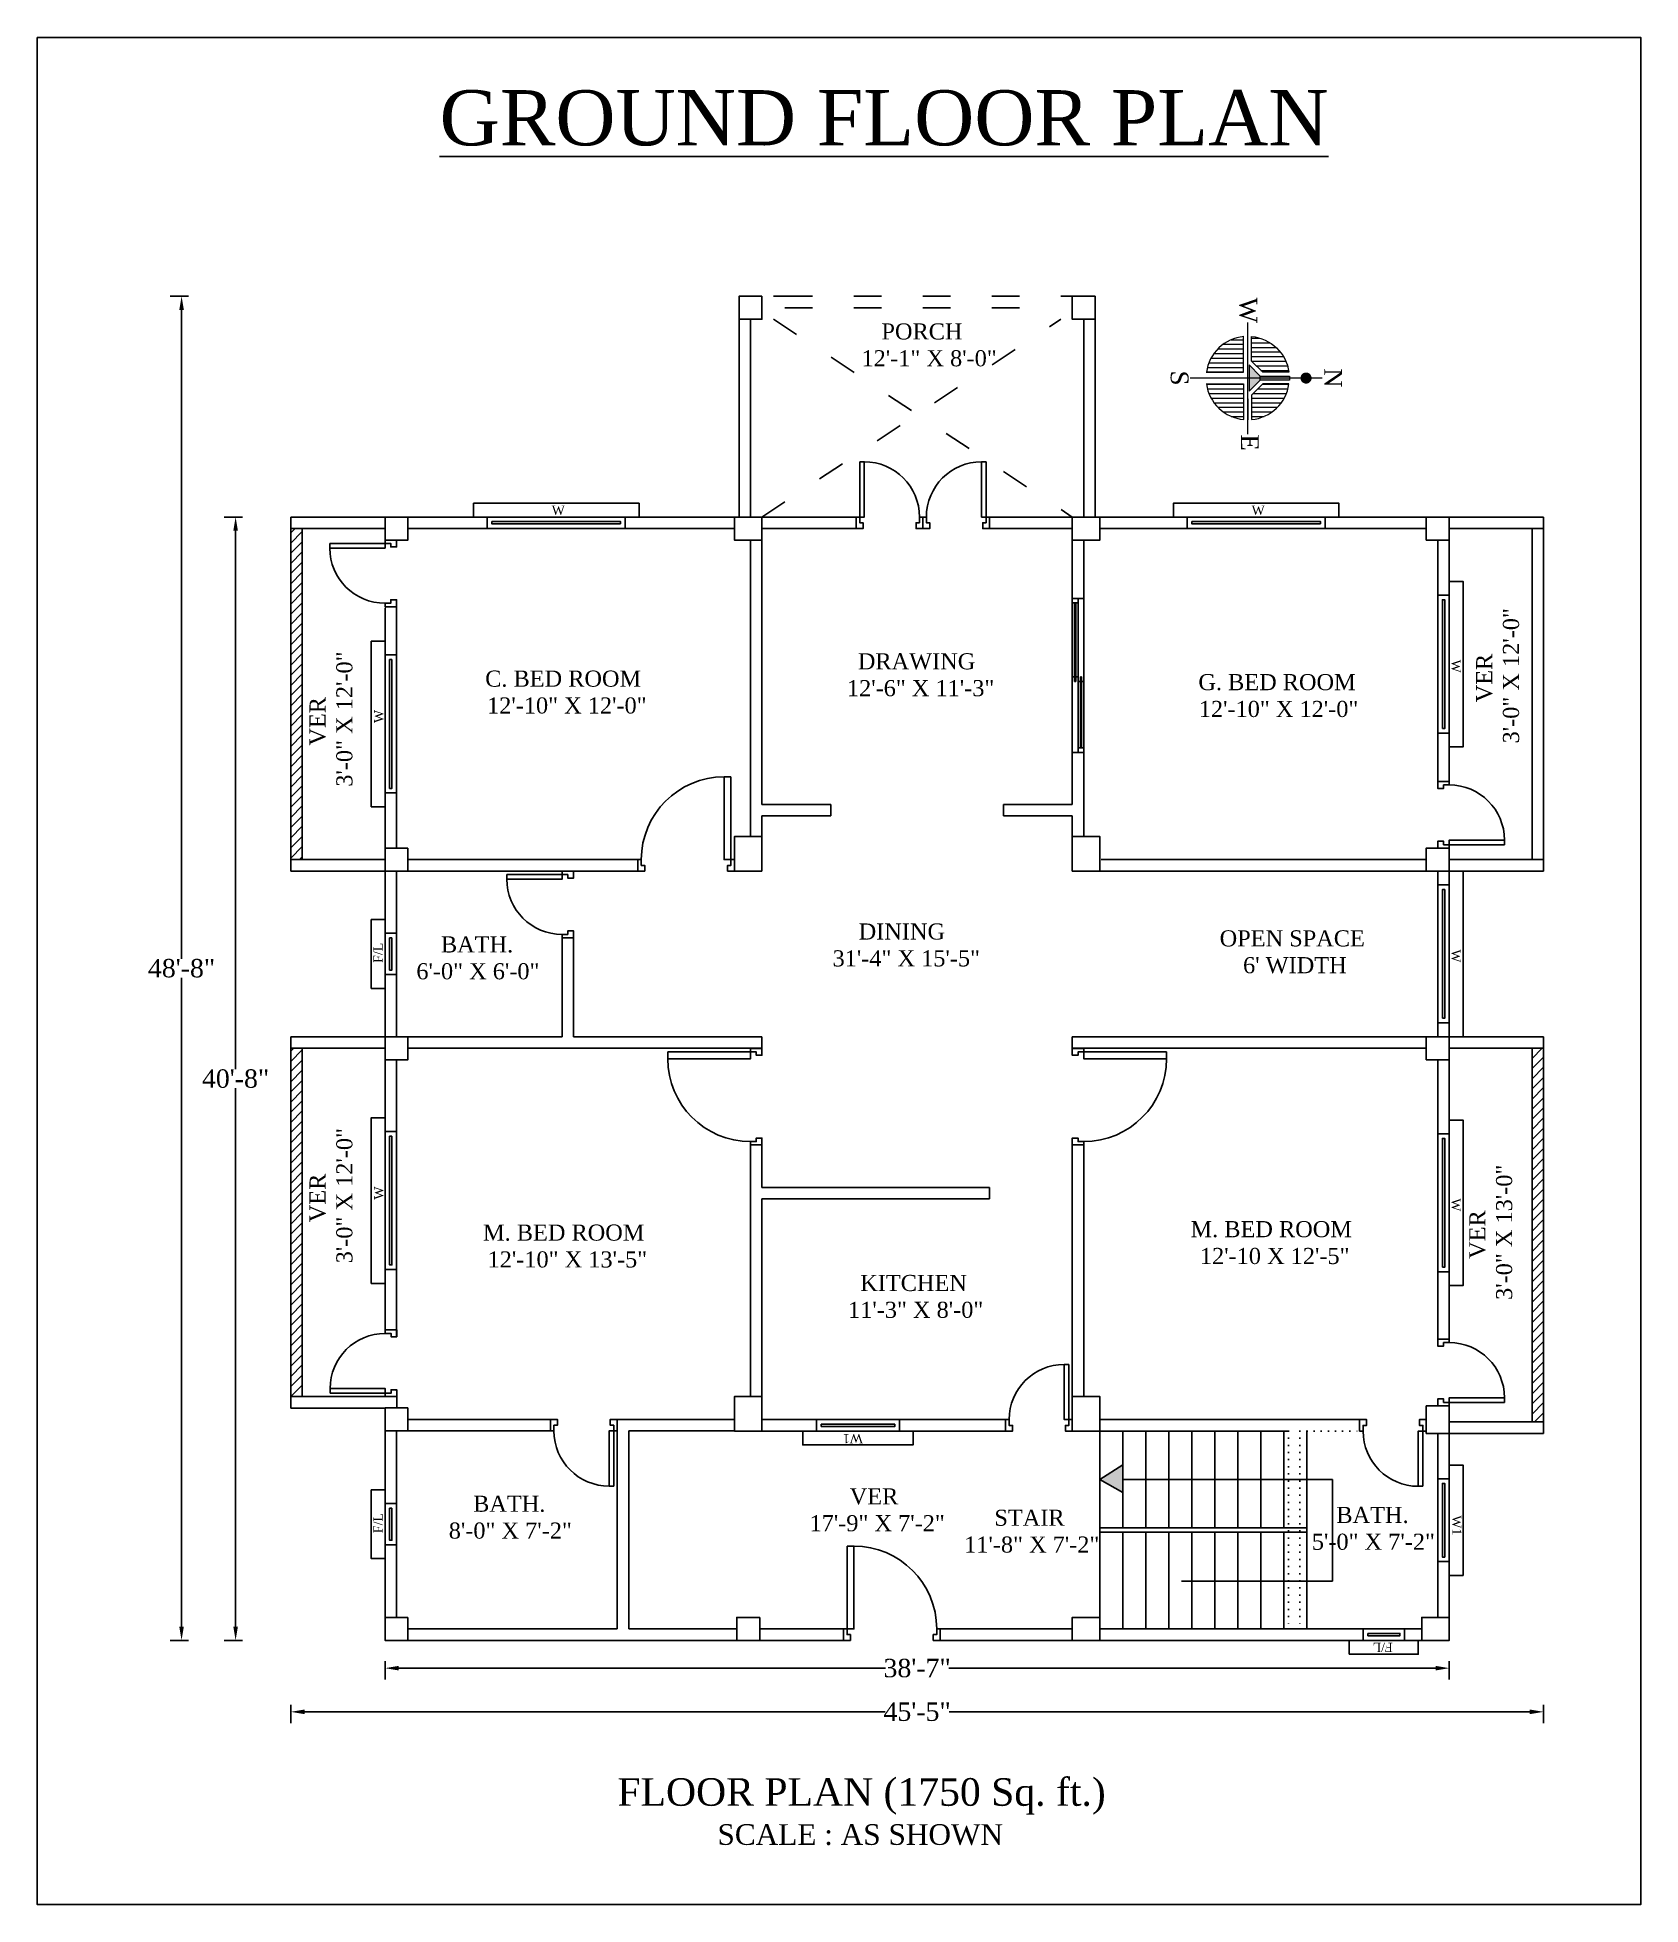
# Model space of a CAD drawing. Header units: inches. Extents: x -5597760 to 21122418, y -37133 to 23298423.
# Drawn here: x 1625 to 2322, y -22343 to -21531 of the extents above; entities that cross this region are included whole.
import ezdxf
from ezdxf.enums import TextEntityAlignment as Align

# ---------------------------------------------------------------- set-up
doc = ezdxf.new("R2010")
doc.units = ezdxf.units.IN
doc.header["$MEASUREMENT"] = 0
doc.linetypes.add('ACAD_ISO03W100', pattern=[30, 12, -18])
doc.linetypes.add('ACAD_ISO07W100', pattern=[3, 0, -3])
doc.layers.add('Dimention', color=7, linetype='Continuous')
doc.layers.add('low wall', color=30, linetype='Continuous', lineweight=9)
doc.layers.add('North Sign', color=7, linetype='Continuous', lineweight=5)
doc.styles.get("Standard").update_dxf_attribs({"font": 'times.ttf', "height": 8})
doc.styles.add('style4', font='times.ttf')
doc.dimstyles.get("Standard").update_dxf_attribs({"dimtxt": 7, "dimasz": 6, "dimexe": 5, "dimexo": 4, "dimgap": 0.09, "dimtad": 0, "dimtih": 1, "dimtoh": 1, "dimdec": 0, "dimzin": 0, "dimdsep": 46, "dimlunit": 3, "dimtxsty": 'Standard', "dimcen": 0.09, "dimadec": 0, "dimazin": 0, "dimtfac": 1, "dimtdec": 0, "dimtofl": 0, "dimtmove": 0, "dimatfit": 3, "dimfxl": 3, "dimfxlon": 1, "dimtolj": 1, "dimtzin": 0, "dimarcsym": 0})

msp = doc.modelspace()

# ---------------------------------------------------------------- texts
at = {"insert": (1800, -21554.31), "char_height": 24, "attachment_point": 1}
msp.add_mtext_dynamic_manual_height_columns('{\\L\\C1;GROUND FLOOR PLAN}', width=394.0667, gutter_width=120, heights=[0], dxfattribs=at)
at = {"lineweight": 30, "attachment_point": 1}
for s, insert, char_height in [('\\P\\pi-17.04074;PORCH\\P\\pi-31.00036;  12\'-1" X 8\'-0"', (2009.25, -21644.06), 7), ('\\P\\pi-26.19322; DRAWING\\P\\pi-33.58435;  12\'-6" X 11\'-3"', (2005.5, -21787.51), 7), ('\\P\\pi-34.34895; C. BED ROOM\\P\\pi-36.16835;  12\'-10" X 12\'-0"', (1851.53, -21795.04), 7), ('\\P\\pi-33.16042;G. BED ROOM\\P\\pi-32.97873;12\'-10" X 12\'-0" ', (2163.25, -21796.56), 7), ('{\\H0.77778x;\\P\\pi-14.90848;BATH.\\P\\pi-25.61038;6\'-0" X 6\'-0"}', (1815.5, -21910.62), 9), ('\\P\\pi-19.5894; DINING\\P\\pi-33.58435;  31\'-4" X 15\'-5"', (1999.25, -21905), 7), ("\\P\\pi-32.04506; OPEN SPACE\\P\\pi-24.50505;  6' WIDTH", (2168.75, -21907.98), 7), ('\\P\\pi-35.49712; M. BED ROOM\\P\\pi-36.16835;  12\'-10" X 13\'-5"', (1851.75, -22035.93), 7), ('\\P\\pi-35.49712; M. BED ROOM\\P\\pi-34.05876;  12\'-10 X 12\'-5"', (2159.53, -22034.43), 7), ('\\pi-22.51911;KITCHEN\\P\\pi-27.81074;11\'-3" X 8\'-0"', (2005.5, -22069.51), 7), ('\\pi-14.90844;BATH.\\P\\pi-25.51947;8\'-0" X 7\'-2"', (1829.5, -22165.51), 7), ('{\\H0.77778x;\\P\\pi-10.33601;VER\\P\\pi-27.81082;17\'-9" X 7\'-2"}', (1988.75, -22150.64), 9), ('{\\H0.77778x;\\P\\pi-14.65361;STAIR\\P\\pi-27.81082;11\'-8" X 7\'-2"}', (2056, -22159.93), 9), ('{\\H0.77778x;\\P\\pi-14.90848;BATH.\\P\\pi-25.58515;5\'-0" X 7\'-2"}', (2205.03, -22158.7), 9)]:
    msp.add_mtext(s, dxfattribs=dict(at, insert=insert, char_height=char_height))
at = {"lineweight": -3, "char_height": 4, "width": 612.207, "attachment_point": 1}
for insert in [(1848.76, -21734.97), (2153.26, -21734.97)]:
    msp.add_mtext('W', dxfattribs=dict(at, insert=insert))
at = {"lineweight": 30, "char_height": 9, "attachment_point": 1, "rotation": 90}
for s, insert in [('{\\H0.77778x;\\P\\pi-10.33601;VER\\P\\pi-28.207;3\'-0" X 12\'-0"}', (2239.25, -21810.18)), ('{\\H0.77778x;\\P\\pi-10.33601;VER\\P\\pi-28.207;3\'-0" X 12\'-0"}', (1731.72, -21829.01)), ('{\\H0.77778x;\\P\\pi-10.33601;VER\\P\\pi-28.207;3\'-0" X 12\'-0"}', (1731.72, -22036.26)), ('{\\H0.77778x;\\P\\pi-10.33601;VER\\P\\pi-28.207;3\'-0" X 13\'-0"}', (2236.25, -22052.18))]:
    msp.add_mtext(s, dxfattribs=dict(at, insert=insert))
at = {"lineweight": -3, "width": 612.207, "attachment_point": 1}
for s, insert, char_height, rotation in [('W', (2244.21, -21801.94), 4, 270), ('W', (1771.53, -21829.51), 4, 90), ('{\\H0.3657x;F\\H1x;/L}', (1771.2, -21933.81), 10.9375, 90), ('W', (2244.21, -21927.94), 4, 270), ('W', (1771.53, -22036.76), 4, 90), ('W', (2244.21, -22036.19), 4, 270), ('W1', (1984.15, -22142.73), 4, 180), ('{\\H0.3657x;F\\H1x;/L}', (1771.2, -22181.77), 10.9375, 90), ('W1', (2244.55, -22174.03), 4, 270), ('{\\H0.3657x;F\\H1x;/L}', (2214.63, -22233.48), 10.9375, 180)]:
    msp.add_mtext(s, dxfattribs=dict(at, insert=insert, char_height=char_height, rotation=rotation))
at = {"linetype": 'ByBlock', "lineweight": -3, "insert": (1974.5, -22288.35), "char_height": 7, "width": 391.8125, "attachment_point": 2}
msp.add_mtext('{\\H1.714x;    FLOOR PLAN (1750 Sq. ft.)\\P\\H0.7502x;     SCALE : AS SHOWN          }', dxfattribs=at)

# ---------------------------------------------------------------- blocks, each defined once
blk = doc.blocks.new('Small Door')
at = {"color": 142}
for points in [[(1.5, 24), (1.5, 0), (3.5, 0), (3.5, 24)], [(0, 0), (1.5, 0), (1.5, -2.5), (3, -2.5), (3, -5), (0, -5)], [(29, 0), (27.5, 0), (27.5, -2.5), (26, -2.5), (26, -5), (29, -5)]]:
    blk.add_lwpolyline(points, close=True, dxfattribs=at)
blk.add_arc((3.5, 0), 24, 0, 90, dxfattribs=at)
blk = doc.blocks.new('Door')
at = {"color": 142}
for points in [[(1.5, 36), (1.5, 0), (4.5, 0), (4.5, 36)], [(0, 0), (1.5, 0), (1.5, -2.5), (3, -2.5), (3, -5), (0, -5)], [(42, 0), (40.5, 0), (40.5, -2.5), (39, -2.5), (39, -5), (42, -5)]]:
    blk.add_lwpolyline(points, close=True, dxfattribs=at)
blk.add_arc((4.5, 0), 36, 0, 90, dxfattribs=at)
blk = doc.blocks.new('North')
at = {"layer": 'North Sign'}
h = blk.add_hatch(color=1, dxfattribs=at)
edge = h.paths.add_edge_path()
edge.add_line((1.4, -22.6), (1.4, -22.6))
edge.add_line((1.4, -22.6), (1.4, -42.8))
edge.add_line((1.4, -42.8), (-1.4, -42.8))
edge.add_line((-1.4, -42.8), (-1.4, -22.6))
edge.add_arc((0, -54.3), 31.7, 87.4875, 92.5125, ccw=False)
h = blk.add_hatch(color=1, dxfattribs=at)
h.paths.add_polyline_path([(0, -50.5), (-9.1, -50.5), (-1.4, -42.8), (0, -42.8)])
h.paths.add_polyline_path([(9.1, -50.5), (0, -50.5), (0, -42.8), (1.4, -42.8)])
for p, q in [((-11.7, -48.7), (-11.7, -25.1)), ((-8.5, -45.5), (-8.5, -23.9)), ((-5.3, -42.3), (-5.3, -23.1)), ((-4, -22.9), (-4.2, -22.9)), ((4.2, -22.9), (4, -22.9)), ((4.2, -41.3), (4.2, -22.9)), ((7.4, -44.4), (7.4, -23.6)), ((10.6, -47.6), (10.6, -24.6)), ((-24.4, -48.7), (-24.4, -36)), ((-21.2, -48.7), (-21.2, -31.9)), ((-18, -48.7), (-18, -28.9)), ((-14.8, -48.7), (-14.8, -26.7)), ((13.8, -48.7), (13.8, -26.1)), ((17, -48.7), (17, -28.1)), ((20.1, -48.7), (20.1, -30.8)), ((23.3, -48.7), (23.3, -34.5)), ((-27.6, -48.7), (-27.6, -43)), ((26.5, -48.7), (26.5, -40.1)), ((-4, -54.2), (-28.7, -54.2)), ((-28.7, -54.2), (-28.7, -54.2)), ((-26.5, -62.8), (-26.5, -54.2)), ((-23.3, -68.4), (-23.3, -54.2)), ((-20.1, -72.1), (-20.1, -54.2)), ((-17, -74.7), (-17, -54.2)), ((-13.8, -76.8), (-13.8, -54.2)), ((-10.6, -78.2), (-10.6, -54.2)), ((-7.4, -79.3), (-7.4, -54.2)), ((-4.2, -79.9), (-4.2, -54.2)), ((-4, -80), (-4, -54.2)), ((4, -54.2), (28.7, -54.2)), ((4, -80), (4, -54.2)), ((4.2, -79.9), (4.2, -54.2)), ((7.4, -79.3), (7.4, -54.2)), ((10.6, -78.2), (10.6, -54.2)), ((13.8, -76.8), (13.8, -54.2)), ((17, -74.7), (17, -54.2)), ((20.1, -72.1), (20.1, -54.2)), ((23.3, -68.4), (23.3, -54.2)), ((26.5, -62.8), (26.5, -54.2)), ((28.7, -54.2), (28.7, -54.2)), ((-4, -80), (-4, -80)), ((4, -80), (4, -80))]:
    blk.add_line(p, q, dxfattribs=at)
at = {"layer": 'North Sign', "color": 1}
for p, q in [((-1.4, -42.8), (-9.1, -50.5)), ((-9.1, -50.5), (9.1, -50.5)), ((1.4, -42.8), (9.1, -50.5))]:
    blk.add_line(p, q, dxfattribs=at)
at = {"layer": 'North Sign'}
for points in [[(0, 0), (0, -91.2)], [(38.8, -51.4), (-38.3, -51.4)], [(-5.9, -51.4), (-14.4, -51.4)], [(14.4, -51.4), (28.8, -51.4)]]:
    blk.add_lwpolyline(points, dxfattribs=at)
at = {"layer": 'North Sign', "color": 1, "const_width": 3.89}
blk.add_lwpolyline([(1.9, -11.1, -1), (-1.9, -11.1, -1)], format="xyb", close=True, dxfattribs=at)
at = {"layer": 'North Sign'}
for points in [[(-4, -22.9), (-4, -22.9), (-4, -41), (-11.7, -48.7), (-28.7, -48.7), (-28.7, -48.7, -0.347379)], [(4, -41), (11.7, -48.7), (28.7, -48.7), (28.7, -48.7, 0.347379), (4, -22.9), (4, -22.9)]]:
    blk.add_lwpolyline(points, format="xyb", close=True, dxfattribs=at)
at = {"layer": 'North Sign', "color": 1}
blk.add_lwpolyline([(1.4, -22.6), (1.4, -22.6), (1.4, -42.8), (-1.4, -42.8), (-1.4, -22.6, -0.021929)], format="xyb", close=True, dxfattribs=at)
at = {"layer": 'North Sign'}
for start, end in [(185.4231, 262.0478), (277.9522, 354.5769)]:
    blk.add_arc((0, -51.4), 28.8, start, end, dxfattribs=at)
at = {"layer": 'North Sign', "style": 'style4'}
for s, p in [('N', (-0.1, 7.6)), ('W', (-46.8, -51)), ('E', (44.5, -49.9)), ('S', (0, -98.4))]:
    blk.add_text(s, height=12.3, dxfattribs=at).set_placement(p, align=Align.MIDDLE_CENTER)
blk = doc.blocks.new('*D998')
at = {"color": 0, "lineweight": -2, "transparency": 16777216}
for p, q in [((1776.25, -22237.51), (1776.25, -22245.51)), ((1782.25, -22240.51), (1993.99, -22240.51)), ((2233.25, -22240.51), (2021.51, -22240.51)), ((2239.25, -22237.51), (2239.25, -22245.51))]:
    blk.add_line(p, q, dxfattribs=at)
at = {"color": 0, "transparency": 16777216}
for points in [[(1782.25, -22239.51), (1782.25, -22241.51), (1776.25, -22240.51)], [(2233.25, -22239.51), (2233.25, -22241.51), (2239.25, -22240.51)]]:
    blk.add_solid(points, dxfattribs=at)
at = {"layer": 'Defpoints', "color": 0, "transparency": 16777216}
for p in [(1776.25, -22228.43), (2239.25, -22228.43), (2239.25, -22240.51)]:
    blk.add_point(p, dxfattribs=at)
at = {"color": 0, "lineweight": -3, "transparency": 16777216, "insert": (2007.75, -22240.51), "char_height": 8, "attachment_point": 5}
blk.add_mtext('\\A1;38\'-7"', dxfattribs=at)
blk = doc.blocks.new('*D999')
at = {"color": 0, "lineweight": -2, "transparency": 16777216}
for p, q in [((1714.25, -21739.93), (1706.25, -21739.93)), ((1711.25, -21745.93), (1711.25, -21980.02)), ((1711.25, -22222.43), (1711.25, -21988.34)), ((1714.25, -22228.43), (1706.25, -22228.43))]:
    blk.add_line(p, q, dxfattribs=at)
at = {"color": 0, "transparency": 16777216}
for points in [[(1710.25, -21745.93), (1712.25, -21745.93), (1711.25, -21739.93)], [(1710.25, -22222.43), (1712.25, -22222.43), (1711.25, -22228.43)]]:
    blk.add_solid(points, dxfattribs=at)
at = {"layer": 'Defpoints', "color": 0, "transparency": 16777216}
for p in [(1776.25, -21739.93), (1711.25, -22228.43), (1776.25, -22228.43)]:
    blk.add_point(p, dxfattribs=at)
at = {"color": 0, "transparency": 16777216, "insert": (1711.25, -21984.18), "char_height": 8, "attachment_point": 5}
blk.add_mtext('\\A1;40\'-8"', dxfattribs=at)
blk = doc.blocks.new('*D1000')
at = {"color": 0, "lineweight": -2, "transparency": 16777216}
for p, q in [((1690.75, -21643.93), (1682.75, -21643.93)), ((1687.75, -21649.93), (1687.75, -21932.02)), ((1687.75, -22222.43), (1687.75, -21940.34)), ((1690.75, -22228.43), (1682.75, -22228.43))]:
    blk.add_line(p, q, dxfattribs=at)
at = {"color": 0, "transparency": 16777216}
for points in [[(1686.75, -21649.93), (1688.75, -21649.93), (1687.75, -21643.93)], [(1686.75, -22222.43), (1688.75, -22222.43), (1687.75, -22228.43)]]:
    blk.add_solid(points, dxfattribs=at)
at = {"layer": 'Defpoints', "color": 0, "transparency": 16777216}
for p in [(1687.75, -21643.93), (1776.25, -21643.93), (1776.25, -22228.43)]:
    blk.add_point(p, dxfattribs=at)
at = {"color": 0, "transparency": 16777216, "insert": (1687.75, -21936.18), "char_height": 8, "attachment_point": 5}
blk.add_mtext('\\A1;48\'-8"', dxfattribs=at)
blk = doc.blocks.new('*D1004')
at = {"color": 0, "lineweight": -2, "transparency": 16777216}
for p, q in [((1735.25, -22256.5), (1735.25, -22264.5)), ((2280.25, -22256.5), (2280.25, -22264.5)), ((1741.25, -22259.5), (1993.84, -22259.5)), ((2274.25, -22259.5), (2021.66, -22259.5))]:
    blk.add_line(p, q, dxfattribs=at)
at = {"color": 0, "transparency": 16777216}
for points in [[(1741.25, -22258.5), (1741.25, -22260.5), (1735.25, -22259.5)], [(2274.25, -22258.5), (2274.25, -22260.5), (2280.25, -22259.5)]]:
    blk.add_solid(points, dxfattribs=at)
at = {"layer": 'Defpoints', "color": 0, "transparency": 16777216}
for p in [(1735.25, -22138.43), (2280.25, -22138.43), (1735.25, -22259.5)]:
    blk.add_point(p, dxfattribs=at)
at = {"color": 0, "transparency": 16777216, "insert": (2007.75, -22259.5), "char_height": 8, "attachment_point": 5}
blk.add_mtext('\\A1;45\'-5"', dxfattribs=at)

# ---------------------------------------------------------------- dimensions: what is measured, and where the dimension line sits
for base, p1, p2, picture, middle in [((1687.75, -21643.93079), (1776.25, -22228.43078), (1776.25, -21643.93079), '*D1000', (1687.75, -21936.18078)), ((1711.25, -22228.43078), (1776.25, -21739.93079), (1776.25, -22228.43078), '*D999', (1711.25, -21984.18078))]:
    dim = msp.add_linear_dim(base=base, p1=p1, p2=p2, angle=90, dimstyle='Standard')
    dim.commit()
    dim.dimension.update_dxf_attribs({"geometry": picture, "text_midpoint": middle})
dim = msp.add_linear_dim(base=(1735.25, -22259.5), p1=(2280.25, -22138.43), p2=(1735.25, -22138.43), dimstyle='Standard')
dim.commit()
dim.dimension.update_dxf_attribs({"geometry": '*D1004', "text_midpoint": (2007.75, -22259.5)})
at = {"lineweight": -3}
dim = msp.add_linear_dim(base=(2239.25, -22240.51), p1=(1776.25, -22228.43), p2=(2239.25, -22228.43), dimstyle='Standard', dxfattribs=at)
dim.commit()
dim.dimension.update_dxf_attribs({"geometry": '*D998', "text_midpoint": (2007.75, -22240.51)})

# ---------------------------------------------------------------- hatches: boundary and pattern name
h = msp.add_hatch()
h.set_pattern_fill('ANSI31', color=9, scale=25)
h.set_pattern_definition([(45, (1524.5285, -18780.0114), (-2.2097087, 2.2097087), [])])
h.paths.add_polyline_path([(1740.25, -21744.93), (1735.25, -21744.93), (1735.25, -21888.93), (1740.25, -21888.93)])
h.paths.add_polyline_path([(1740.25, -21970.93), (1735.25, -21970.93), (1735.25, -22122.43), (1740.25, -22122.43)])
h = msp.add_hatch()
h.set_pattern_fill('ANSI31', color=256, scale=25)
h.set_pattern_definition([(45, (-9e-13, -4460.4308), (-2.2097087, 2.2097087), [])])
h.paths.add_polyline_path([(2280.25, -21970.93), (2275.25, -21970.93), (2275.25, -22133.43), (2280.25, -22133.43)])
at = {"lineweight": -3}
h = msp.add_hatch(color=256, dxfattribs=at)
h.set_gradient(color1=(214, 214, 214), color2=(71, 71, 71), one_color=1, tint=0.288793, name='INVCURVED')
h.paths.add_polyline_path([(2090.12, -22158.43), (2087.25, -22158.43), (2097.25, -22164.13), (2097.25, -22158.43)])
h.paths.add_polyline_path([(2097.25, -22158.43), (2097.25, -22152.14), (2087.25, -22158.43), (2090.12, -22158.43)])

# ---------------------------------------------------------------- linework, layer by layer
for p, q in [((1930.25, -21643.93), (1930.25, -21739.93)), ((1950.25, -21643.93), (1945.25, -21643.93)), ((2075.25, -21643.93), (2070.25, -21643.93)), ((2085.25, -21739.93), (2085.25, -21643.93)), ((1935.25, -21739.93), (1935.25, -21653.93)), ((2080.25, -21653.93), (2080.25, -21739.93)), ((1776.25, -21739.93), (1735.25, -21739.93)), ((1735.25, -21739.93), (1735.25, -21893.93)), ((1776.25, -21744.93), (1735.25, -21744.93)), ((1740.25, -21744.93), (1740.25, -21888.93)), ((1776.25, -21739.93), (1981.25, -21739.93)), ((1786.25, -21744.93), (1915.25, -21744.93)), ((1915.25, -21744.93), (1928.25, -21744.93)), ((1940.25, -21744.93), (1981.25, -21744.93)), ((2035.75, -21739.93), (2075.25, -21739.93)), ((2036.25, -21744.93), (2075.25, -21744.93)), ((2036.25, -21744.93), (2075.25, -21744.93)), ((2060.25, -21744.93), (2075.25, -21744.93)), ((2060.25, -21744.93), (2075.25, -21744.93)), ((2075.25, -21739.93), (2229.25, -21739.93)), ((2075.25, -21864.93), (2075.25, -21744.93)), ((2087.25, -21744.93), (2229.25, -21744.93)), ((2239.25, -21739.93), (2239.25, -21856.43)), ((2239.25, -21739.93), (2280.25, -21739.93)), ((2239.25, -21744.93), (2280.25, -21744.93)), ((2275.25, -21744.93), (2275.25, -21888.93)), ((2275.25, -21744.93), (2280.25, -21744.93)), ((2275.25, -21888.93), (2275.25, -21744.93)), ((2280.25, -21739.93), (2280.25, -21893.93)), ((2280.25, -21744.93), (2280.25, -21888.93)), ((1935.25, -21878.93), (1935.25, -21749.93)), ((1940.25, -21864.93), (1940.25, -21749.93)), ((2080.25, -21878.93), (2080.25, -21749.93)), ((2234.25, -21749.93), (2234.25, -21857.93)), ((2076.75, -21777.32), (2075.25, -21777.32)), ((2076.75, -21777.32), (2077.75, -21777.32)), ((1776.25, -21977.93), (1776.25, -21779.43)), ((1781.25, -21883.93), (1781.25, -21777.93)), ((1940.25, -21864.93), (1970.25, -21864.93)), ((1970.25, -21864.93), (1970.25, -21869.93)), ((2045.25, -21864.93), (2075.25, -21864.93)), ((2045.25, -21869.93), (2045.25, -21864.93)), ((1940.25, -21869.93), (1970.25, -21869.93)), ((1940.25, -21883.93), (1940.25, -21869.93)), ((2045.25, -21869.93), (2075.25, -21869.93)), ((2075.25, -21885.93), (2075.25, -21869.93)), ((2234.25, -21880.93), (2234.25, -21883.93)), ((2239.25, -21880.43), (2239.25, -22098.93)), ((1735.25, -21888.93), (1776.25, -21888.93)), ((1786.25, -21888.93), (1789.25, -21888.93)), ((1786.25, -21888.93), (1886.25, -21888.93)), ((2087.75, -21888.93), (2229.25, -21888.93)), ((2280.25, -21888.93), (2239.25, -21888.93)), ((2280.25, -21888.93), (2275.25, -21888.93)), ((1735.25, -21893.93), (1776.25, -21893.93)), ((1781.25, -21965.93), (1781.25, -21893.93)), ((1786.25, -21893.93), (1789.75, -21893.93)), ((1786.25, -21893.93), (1853.25, -21893.93)), ((1846.25, -21893.93), (1886.25, -21893.93)), ((1870.25, -21893.93), (1874.25, -21893.93)), ((2076.25, -21893.93), (2229.25, -21893.93)), ((2234.25, -21893.93), (2234.25, -21965.93)), ((2280.25, -21893.93), (2239.25, -21893.93)), ((1779.25, -21922.93), (1778.25, -21922.93)), ((1853.25, -21965.93), (1853.25, -21921.43)), ((1858.25, -21965.93), (1858.25, -21919.93)), ((1776.25, -21965.93), (1735.25, -21965.93)), ((1735.25, -21965.93), (1735.25, -22127.43)), ((1776.25, -21970.93), (1735.25, -21970.93)), ((1740.25, -21970.93), (1740.25, -22122.43)), ((1786.25, -21965.93), (1853.25, -21965.93)), ((1786.25, -21970.93), (1928.25, -21970.93)), ((1786.25, -21970.93), (1940.25, -21970.93)), ((1846.25, -21965.93), (1853.25, -21965.93)), ((1858.25, -21965.93), (1928.25, -21965.93)), ((1870.25, -21965.93), (1871.25, -21965.93)), ((1928.25, -21965.93), (1940.25, -21965.93)), ((1940.25, -21965.93), (1940.25, -21970.93)), ((1940.25, -21970.93), (1940.25, -21973.93)), ((2075.25, -21965.93), (2234.25, -21965.93)), ((2075.25, -21970.93), (2075.25, -21965.93)), ((2075.25, -21970.93), (2229.25, -21970.93)), ((2239.25, -21965.93), (2280.25, -21965.93)), ((2239.25, -21970.93), (2280.25, -21970.93)), ((2275.25, -21970.93), (2275.25, -22133.43)), ((2280.25, -21965.93), (2280.25, -22138.43)), ((1776.25, -22094.93), (1776.25, -21977.93)), ((1781.25, -22096.43), (1781.25, -21975.93)), ((2234.25, -21975.93), (2234.25, -22100.43)), ((1935.25, -22013), (1935.25, -22122.43)), ((1940.25, -22013), (1940.25, -22031.43)), ((2075.25, -22013), (2075.25, -22031.43)), ((2075.25, -22013), (2075.25, -22127.43)), ((2080.25, -22013), (2080.25, -22122.43)), ((1940.25, -22031.43), (2039.25, -22031.43)), ((1940.25, -22036.43), (1940.25, -22123.93)), ((1940.25, -22036.43), (2039.25, -22036.43)), ((2039.25, -22031.43), (2039.25, -22036.43)), ((1735.32, -22122.43), (1776.25, -22122.43)), ((1776.37, -22122.43), (1776.25, -22122.43)), ((1781.25, -22119.93), (1781.25, -22119.43)), ((1781.37, -22122.43), (1781.37, -22127.35)), ((1940.25, -22123.93), (1940.25, -22127.43)), ((2234.25, -22123.43), (2234.25, -22126.43)), ((2239.25, -22122.93), (2239.25, -22218.43)), ((1735.25, -22127.43), (1776.25, -22127.43)), ((1776.25, -22218.43), (1776.25, -22127.35)), ((1786.25, -22132.35), (1851.25, -22132.39)), ((1874.25, -22132.4), (1928.25, -22132.43)), ((1877.25, -22132.4), (1877.25, -22132.35)), ((1882.25, -22132.4), (1882.25, -22132.35)), ((1940.25, -22132.43), (2047.75, -22132.43)), ((2071.75, -22132.43), (2075.25, -22132.43)), ((2090.25, -22132.43), (2203.25, -22132.43)), ((2280.25, -22133.43), (2239.25, -22133.43)), ((1781.25, -22218.43), (1781.25, -22137.35)), ((1786.25, -22137.35), (1849.75, -22137.35)), ((1873.75, -22137.35), (1877.25, -22137.35)), ((1877.25, -22223.43), (1877.25, -22137.35)), ((1882.25, -22137.35), (1928.25, -22137.35)), ((1882.25, -22223.43), (1882.25, -22137.35)), ((1940.25, -22137.43), (2049.25, -22137.43)), ((2072.25, -22137.43), (2075.25, -22137.43)), ((2087.25, -22137.43), (2169.25, -22137.43)), ((2234.25, -22138.43), (2234.25, -22218.43)), ((2280.25, -22138.43), (2239.25, -22138.43)), ((1779.25, -22170.89), (1778.25, -22170.89)), ((2087.25, -22179.43), (2087.25, -22181.43)), ((2177.25, -22179.43), (2177.25, -22181.43)), ((1877.25, -22223.43), (1786.25, -22223.43)), ((1877.25, -22223.43), (1877.25, -22219.93)), ((1882.25, -22223.43), (1882.25, -22220.43)), ((1929.25, -22223.43), (1882.25, -22223.43)), ((1929.25, -22223.43), (1924.25, -22223.43)), ((1980.25, -22223.43), (1939.25, -22223.43)), ((2017.75, -22223.43), (2075.25, -22223.43)), ((2169.25, -22223.43), (2087.25, -22223.43)), ((2227.25, -22223.43), (2174.25, -22223.43)), ((1978.75, -22228.43), (1776.25, -22228.43)), ((2239.25, -22228.43), (2016.75, -22228.43)), ((2203.75, -22225.43), (2203.75, -22226.43))]:
    msp.add_line(p, q)
at = {"linetype": 'ACAD_ISO03W100'}
for p, q in [((1950.25, -21643.93), (2070.25, -21643.93)), ((1940.25, -21739.93), (2070.25, -21653.93)), ((1945.25, -21653.93), (2075.25, -21739.93)), ((1950.25, -21648.93), (2070.25, -21648.93))]:
    msp.add_line(p, q, dxfattribs=at)
at = {"lineweight": -3}
for p, q in [((2075.25, -21775.32), (2080.25, -21775.32)), ((2075.25, -21842.33), (2080.25, -21842.33)), ((2087.25, -22132.43), (2203.25, -22132.43)), ((2087.25, -22179.43), (2087.25, -22137.43)), ((2097.25, -22179.43), (2097.25, -22137.43)), ((2107.25, -22179.43), (2107.25, -22137.43)), ((2117.25, -22179.43), (2117.25, -22137.43)), ((2127.25, -22179.43), (2127.25, -22137.43)), ((2137.25, -22179.43), (2137.25, -22137.43)), ((2147.25, -22179.43), (2147.25, -22137.43)), ((2157.25, -22179.43), (2157.25, -22137.43)), ((2167.25, -22179.43), (2167.25, -22137.43)), ((2177.25, -22179.43), (2177.25, -22137.43)), ((2097.25, -22152.14), (2087.25, -22158.43)), ((2087.25, -22158.43), (2097.25, -22164.13)), ((2097.25, -22164.13), (2097.25, -22152.14)), ((2188.43, -22158.43), (2097.25, -22158.43)), ((2188.43, -22202.65), (2188.43, -22158.43)), ((2087.25, -22179.43), (2177.25, -22179.43)), ((2087.25, -22181.43), (2177.25, -22181.43)), ((2087.25, -22223.43), (2087.25, -22181.43)), ((2097.25, -22223.43), (2097.25, -22181.43)), ((2107.25, -22223.43), (2107.25, -22181.43)), ((2117.25, -22223.43), (2117.25, -22181.43)), ((2127.25, -22223.43), (2127.25, -22181.43)), ((2137.25, -22223.43), (2137.25, -22181.43)), ((2147.25, -22223.43), (2147.25, -22181.43)), ((2157.25, -22223.43), (2157.25, -22181.43)), ((2167.25, -22223.43), (2167.25, -22181.43)), ((2177.25, -22223.43), (2177.25, -22181.43)), ((2122.73, -22202.65), (2188.43, -22202.65)), ((2239.25, -22200.18), (2239.25, -22218.43)), ((2097.25, -22223.43), (2174.25, -22223.43)), ((2169.25, -22223.43), (2217.25, -22223.43))]:
    msp.add_line(p, q, dxfattribs=at)
at = {"linetype": 'ACAD_ISO07W100'}
for p, q in [((2169.25, -22137.43), (2169.25, -22223.43)), ((2174.25, -22137.43), (2200.25, -22137.43)), ((2174.25, -22137.43), (2174.25, -22223.43)), ((2177.25, -22137.43), (2177.25, -22223.43))]:
    msp.add_line(p, q, dxfattribs=at)
for points in [[(1625, -21531.35), (2322.5, -21531.35), (2322.5, -22343.35), (1625, -22343.35)], [(1940.25, -21643.93), (1940.25, -21653.93), (1930.25, -21653.93), (1930.25, -21643.93)], [(2085.25, -21643.93), (2085.25, -21653.93), (2075.25, -21653.93), (2075.25, -21643.93)], [(1786.25, -21739.93), (1786.25, -21749.93), (1776.25, -21749.93), (1776.25, -21739.93)], [(1928.25, -21739.93), (1940.25, -21739.93), (1940.25, -21749.93), (1928.25, -21749.93)], [(2075.25, -21739.93), (2087.25, -21739.93), (2087.25, -21749.93), (2075.25, -21749.93)], [(2239.25, -21739.93), (2239.25, -21749.93), (2229.25, -21749.93), (2229.25, -21739.93)], [(1940.25, -21893.93), (1940.25, -21878.93), (1928.25, -21878.93), (1928.25, -21893.93)], [(2087.25, -21893.93), (2087.25, -21878.93), (2075.25, -21878.93), (2075.25, -21893.93)], [(1786.25, -21883.93), (1786.25, -21893.93), (1776.25, -21893.93), (1776.25, -21883.93)], [(2239.25, -21883.93), (2239.25, -21893.93), (2229.25, -21893.93), (2229.25, -21883.93)], [(1786.25, -21965.93), (1786.25, -21975.93), (1776.25, -21975.93), (1776.25, -21965.93)], [(2239.25, -21965.93), (2239.25, -21975.93), (2229.25, -21975.93), (2229.25, -21965.93)], [(2275.25, -22133.43), (2275.25, -21970.93), (2280.25, -21970.93), (2280.25, -22133.43)], [(1940.25, -22137.43), (1940.25, -22122.43), (1928.25, -22122.43), (1928.25, -22137.43)], [(2087.25, -22137.43), (2087.25, -22122.43), (2075.25, -22122.43), (2075.25, -22137.43)], [(1786.25, -22127.35), (1786.25, -22137.35), (1776.25, -22137.35), (1776.25, -22127.35)], [(1786.25, -22218.43), (1786.25, -22228.43), (1776.25, -22228.43), (1776.25, -22218.43)], [(1786.25, -22218.43), (1786.25, -22228.43), (1776.25, -22228.43), (1776.25, -22218.43)], [(1939.25, -22218.43), (1939.25, -22228.43), (1929.25, -22228.43), (1929.25, -22218.43)], [(2075.25, -22228.43), (2087.25, -22228.43), (2087.25, -22218.43), (2075.25, -22218.43)], [(2227.25, -22228.43), (2239.25, -22228.43), (2239.25, -22218.43), (2227.25, -22218.43)]]:
    msp.add_lwpolyline(points, close=True)
at = {"lineweight": -3}
msp.add_lwpolyline([(2229.25, -22126.43), (2239.25, -22126.43), (2239.25, -22138.43), (2229.25, -22138.43)], close=True, dxfattribs=at)
at = {"layer": 'Dimention', "lineweight": -3, "ltscale": 2}
for p, q in [((2075.25, -21775.93), (2075.25, -21842.93)), ((2076.25, -21811.43), (2076.25, -21777.32)), ((2076.75, -21777.32), (2076.75, -21811.43)), ((2077.75, -21775.32), (2077.75, -21842.33)), ((2080.25, -21842.93), (2080.25, -21775.93)), ((2075.25, -21809.43), (2076.25, -21809.43)), ((2076.75, -21809.43), (2077.75, -21809.43)), ((2078.75, -21809.43), (2078.75, -21840.33)), ((2078.75, -21809.43), (2079.25, -21809.43)), ((2079.25, -21840.33), (2079.25, -21809.43)), ((2079.25, -21840.33), (2079.25, -21809.43)), ((2076.25, -21811.43), (2076.75, -21811.43)), ((2077.75, -21811.43), (2078.75, -21811.43)), ((2079.25, -21811.43), (2080.25, -21811.43)), ((2080.25, -21840.33), (2077.75, -21840.33))]:
    msp.add_line(p, q, dxfattribs=at)
at = {"layer": 'Dimention', "lineweight": -3, "ltscale": 2, "flags": 128}
for points in [[(1878.75, -21742.93), (1822.75, -21742.93), (1822.75, -21741.93), (1878.75, -21741.93)], [(2183.25, -21742.93), (2127.25, -21742.93), (2127.25, -21741.93), (2183.25, -21741.93)], [(2236.25, -21831.93), (2236.25, -21775.93), (2237.25, -21775.93), (2237.25, -21831.93)], [(1779.25, -21801.93), (1779.25, -21857.93), (1778.25, -21857.93), (1778.25, -21801.93)], [(2236.25, -21957.93), (2236.25, -21901.93), (2237.25, -21901.93), (2237.25, -21957.93)], [(1779.25, -22009.18), (1779.25, -22065.18), (1778.25, -22065.18), (1778.25, -22009.18)], [(2236.25, -22066.18), (2236.25, -22010.18), (2237.25, -22010.18), (2237.25, -22066.18)], [(1966, -22135.43), (1998, -22135.43), (1998, -22134.43), (1966, -22134.43)], [(2237.25, -22192.18), (2237.25, -22160.18), (2236.25, -22160.18), (2236.25, -22192.18)]]:
    msp.add_lwpolyline(points, close=True, dxfattribs=at)
for points in [[(1779.25, -21922.93), (1779.25, -21936.93), (1778.25, -21936.93), (1778.25, -21922.93)], [(1779.25, -22170.89), (1779.25, -22184.89), (1778.25, -22184.89), (1778.25, -22170.89)], [(2203.75, -22225.43), (2217.75, -22225.43), (2217.75, -22226.43), (2203.75, -22226.43)]]:
    msp.add_lwpolyline(points, dxfattribs=at)
at = {"layer": 'low wall', "lineweight": -3, "ltscale": 5}
for p, q in [((1770.25, -21914.93), (1776.25, -21914.93)), ((1776.25, -21914.93), (1776.25, -21920.93)), ((1781.25, -21920.93), (1776.25, -21920.93)), ((1776.25, -21920.93), (1776.25, -21944.93)), ((1770.25, -22162.89), (1776.25, -22162.89)), ((1776.25, -22162.89), (1776.25, -22168.89)), ((1781.25, -22168.89), (1776.25, -22168.89)), ((1776.25, -22168.89), (1776.25, -22192.89)), ((2201.75, -22223.43), (2201.75, -22228.43)), ((2192.75, -22228.43), (2216.75, -22228.43)), ((2195.75, -22234.43), (2195.75, -22228.43)), ((2195.75, -22228.43), (2201.75, -22228.43))]:
    msp.add_line(p, q, dxfattribs=at)
for points in [[(1814.75, -21739.93), (1814.75, -21733.93), (1886.75, -21733.93), (1886.75, -21739.93)], [(2119.25, -21739.93), (2119.25, -21733.93), (2191.25, -21733.93), (2191.25, -21739.93)], [(2239.25, -21767.93), (2245.25, -21767.93), (2245.25, -21839.93), (2239.25, -21839.93)], [(1776.25, -21865.93), (1770.25, -21865.93), (1770.25, -21793.93), (1776.25, -21793.93)], [(2239.25, -21893.93), (2245.25, -21893.93), (2245.25, -21965.93), (2239.25, -21965.93)], [(1776.25, -21944.93), (1770.25, -21944.93), (1770.25, -21914.93)], [(1781.25, -21920.93), (1781.25, -21938.93), (1776.25, -21938.93), (1776.25, -21920.93)], [(1776.25, -22073.18), (1770.25, -22073.18), (1770.25, -22001.18), (1776.25, -22001.18)], [(2239.25, -22002.18), (2245.25, -22002.18), (2245.25, -22074.18), (2239.25, -22074.18)], [(1958, -22137.43), (1958, -22143.43), (2006, -22143.43), (2006, -22137.43)], [(2239.25, -22200.18), (2245.25, -22200.18), (2245.25, -22152.18), (2239.25, -22152.18)], [(1776.25, -22192.89), (1770.25, -22192.89), (1770.25, -22162.89)], [(1781.25, -22168.89), (1781.25, -22186.89), (1776.25, -22186.89), (1776.25, -22168.89)], [(2201.75, -22223.43), (2219.75, -22223.43), (2219.75, -22228.43), (2201.75, -22228.43)], [(2225.75, -22228.43), (2225.75, -22234.43), (2195.75, -22234.43)]]:
    msp.add_lwpolyline(points, dxfattribs=at)
for points in [[(1880.75, -21744.93), (1820.75, -21744.93), (1820.75, -21739.93), (1880.75, -21739.93)], [(2185.25, -21744.93), (2125.25, -21744.93), (2125.25, -21739.93), (2185.25, -21739.93)], [(2234.25, -21833.93), (2234.25, -21773.93), (2239.25, -21773.93), (2239.25, -21833.93)], [(1781.25, -21799.93), (1781.25, -21859.93), (1776.25, -21859.93), (1776.25, -21799.93)], [(2234.25, -21959.93), (2234.25, -21899.93), (2239.25, -21899.93), (2239.25, -21959.93)], [(1781.25, -22007.18), (1781.25, -22067.18), (1776.25, -22067.18), (1776.25, -22007.18)], [(2234.25, -22068.18), (2234.25, -22008.18), (2239.25, -22008.18), (2239.25, -22068.18)], [(1964, -22137.43), (2000, -22137.43), (2000, -22132.43), (1964, -22132.43)], [(2239.25, -22194.18), (2239.25, -22158.18), (2234.25, -22158.18), (2234.25, -22194.18)]]:
    msp.add_lwpolyline(points, close=True, dxfattribs=at)

# ---------------------------------------------------------------- block references
for name, p in [('Small Door', (1981.25, -21739.93)), ('Door', (1975.75, -22223.43))]:
    msp.add_blockref(name, p)
at = {"xscale": -1}
for name, p in [('Small Door', (2039.25, -21739.93)), ('Door', (1928.25, -21888.93)), ('Small Door', (2075.25, -22132.43))]:
    msp.add_blockref(name, p, dxfattribs=at)
for name, p, rotation in [('Small Door', (1776.25, -21749.93), 90), ('Small Door', (2239.25, -21883.93), 270), ('Small Door', (1853.25, -21893.93), 90), ('Door', (1935.25, -21971), 90), ('Small Door', (2239.25, -22126.43), 270)]:
    msp.add_blockref(name, p, dxfattribs=dict(at, rotation=rotation))
for name, p, rotation in [('Door', (2080.25, -21971), 270), ('Small Door', (1776.37, -22122.43), 90), ('Small Door', (1877.25, -22137.35), 180), ('Small Door', (2229.25, -22137.43), 180)]:
    msp.add_blockref(name, p, dxfattribs=dict(rotation=rotation))
at = {"layer": 'North Sign', "xscale": 0.6300000000010187, "yscale": 0.6300000000010187, "zscale": 0.6300000000010187, "rotation": 269.9999999999997}
msp.add_blockref('North', (2183.93, -21679.51), dxfattribs=at)

msp.set_redraw_order([(e.dxf.handle, doc.entitydb.next_handle()) for e in msp.query("TEXT MTEXT ATTDEF DIMENSION ARC_DIMENSION")])  # texts and dimensions are drawn at this point

doc.saveas('drawing.dxf')
